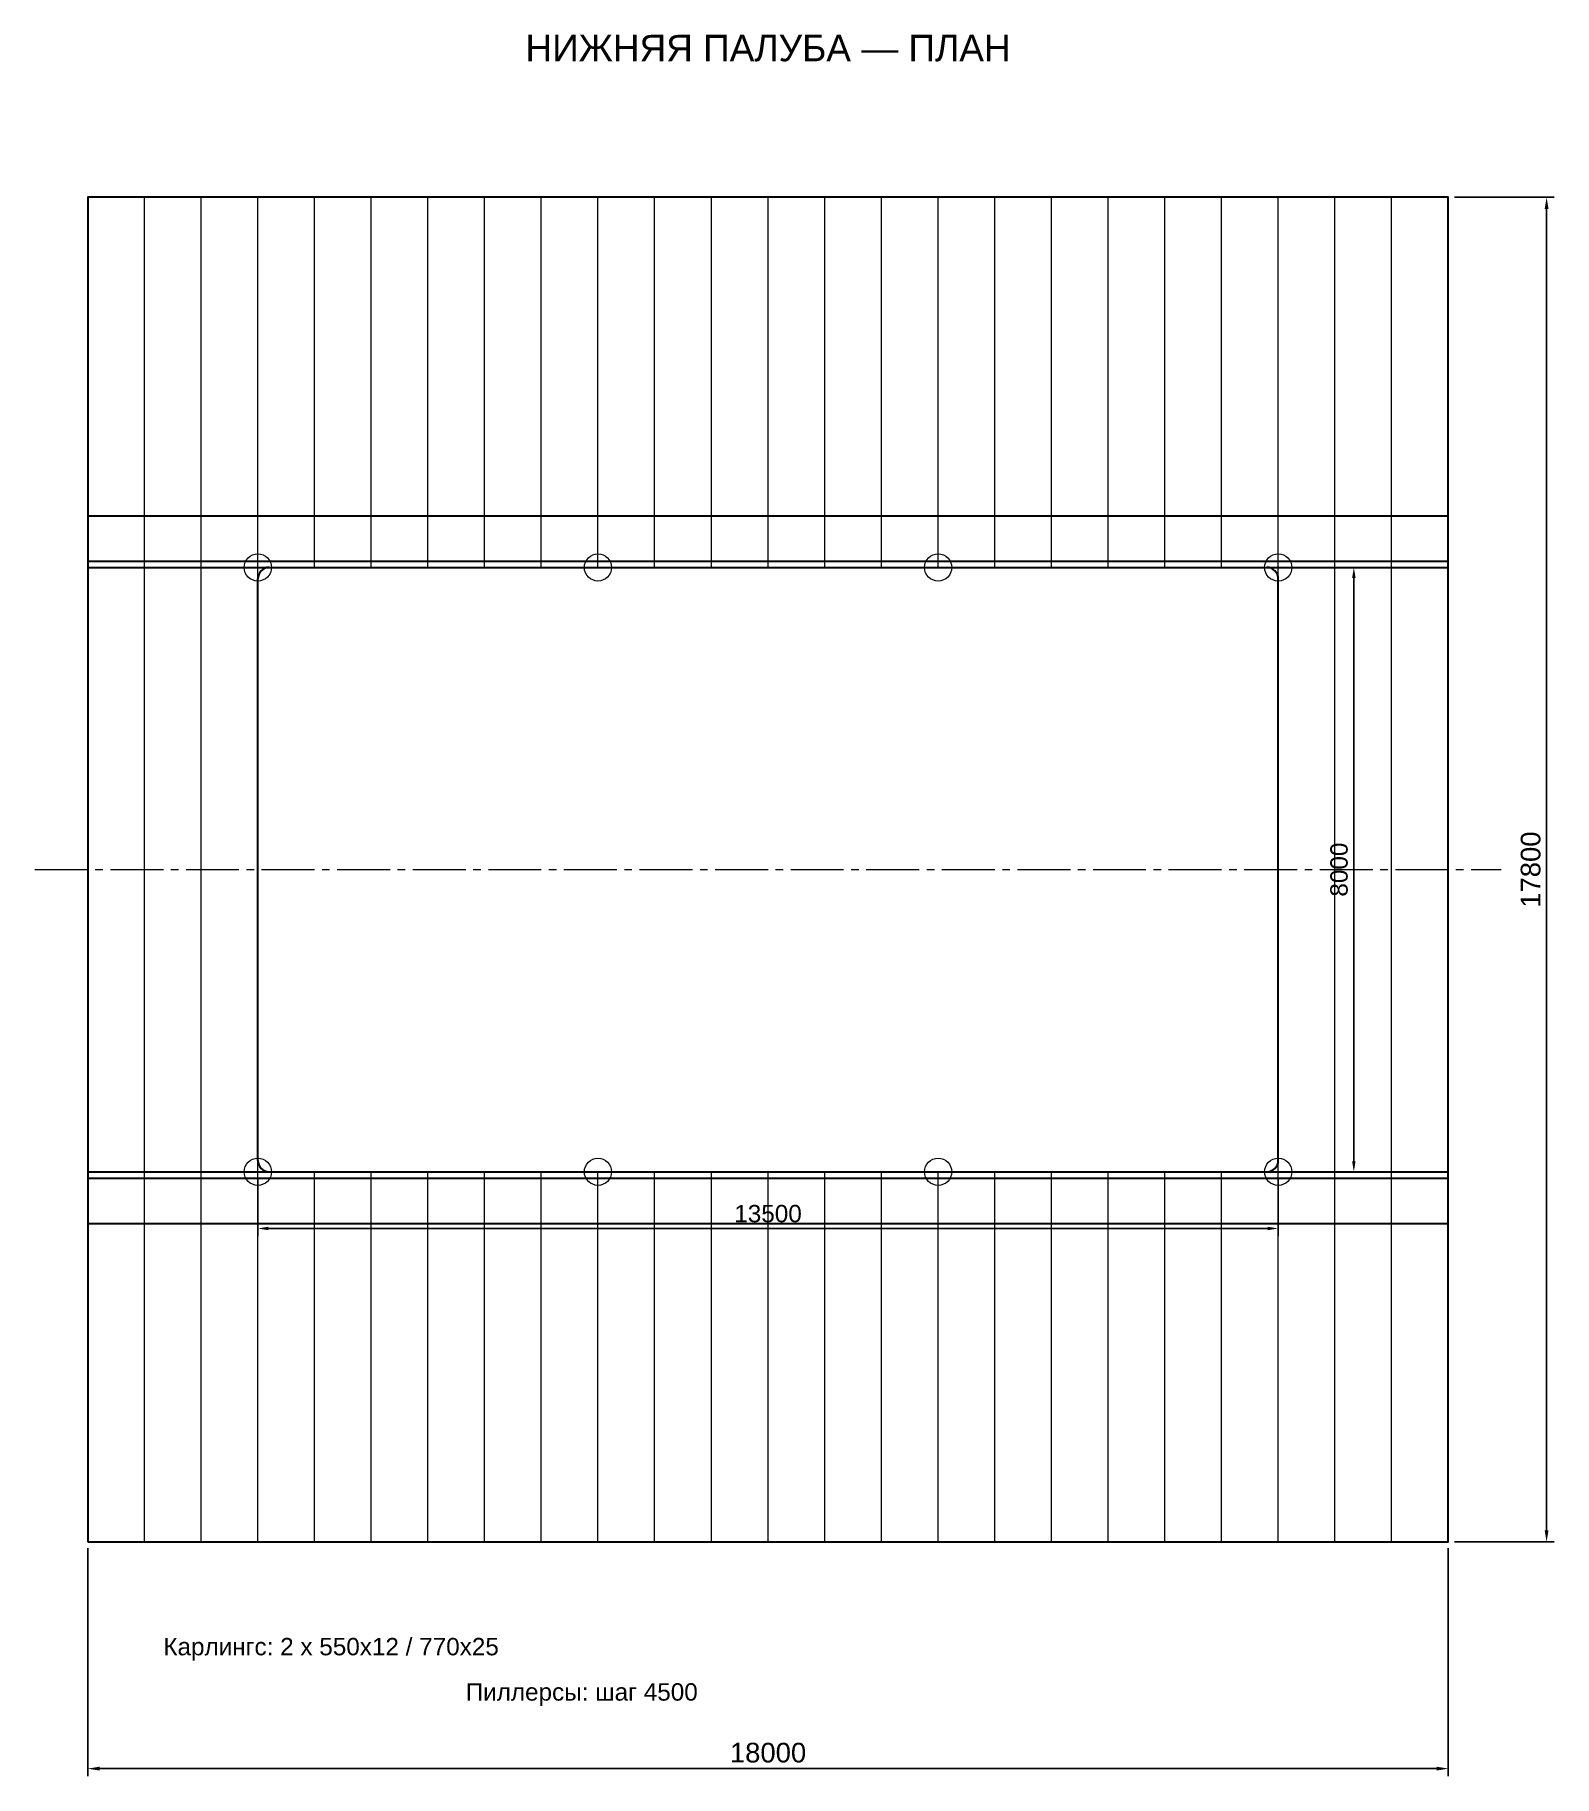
# Model space of a CAD drawing. Header units: millimetres. Extents: x -800 to 110364, y 12297 to 117015.
# Drawn here: x 84300 to 104400, y 61500 to 84550 of the extents above; entities that cross this region are included whole.
import ezdxf
from ezdxf.enums import TextEntityAlignment as Align

# ---------------------------------------------------------------- set-up
doc = ezdxf.new("R2010")
doc.units = ezdxf.units.MM
doc.linetypes.add('AXIS', pattern=[1000, 700, -100, 100, -100])
for name, color, linetype, lineweight in [('04_LOWER_AXIS', 30, 'AXIS', 13), ('04_LOWER_DIM', 2, 'Continuous', 13), ('04_LOWER_HULL', 4, 'Continuous', 30), ('04_LOWER_STRONG', 5, 'Continuous', 30), ('04_LOWER_STRUCT', 7, 'Continuous', 20), ('04_LOWER_TEXT', 7, 'Continuous', 13)]:
    doc.layers.add(name, color=color, linetype=linetype, lineweight=lineweight)
doc.styles.add('RU', font='arial.ttf')
doc.dimstyles.get("Standard").update_dxf_attribs({"dimtxt": 2.5, "dimasz": 2.5, "dimexe": 1.25, "dimexo": 0.625, "dimtad": 1, "dimtxsty": 'Standard', "dimcen": 2.5, "dimazin": 3, "dimtfac": 1, "dimtmove": 0, "dimatfit": 3, "dimarcsym": 0})

msp = doc.modelspace()

# ---------------------------------------------------------------- texts
at = {"layer": '04_LOWER_TEXT', "style": 'RU'}
msp.add_text('НИЖНЯЯ ПАЛУБА — ПЛАН', height=350, dxfattribs=at).set_placement((94000, 84200), align=Align.CENTER)
for s, p in [('Карлингс: 2 x 550x12 / 770x25', (86000, 63100)), ('Пиллерсы: шаг 4500', (90000, 62500))]:
    msp.add_text(s, height=230, dxfattribs=at).set_placement(p)

# ---------------------------------------------------------------- dimensions: what is measured, and where the dimension line sits
at = {"layer": '04_LOWER_DIM'}
for base, p1, p2, override in [((104300, 64600), (103000, 64600), (103000, 82400), {"dimtxt": 260, "dimasz": 156, "dimexe": 100, "dimexo": 80, "dimgap": 80, "dimtad": 1, "dimdec": 1, "dimzin": 8, "dimtxsty": 'RU', "dimclrd": 2, "dimclre": 2, "dimclrt": 7}), ((101750, 69500), (100750, 69500), (100750, 77500), {"dimtxt": 230, "dimasz": 138, "dimexe": 100, "dimexo": 80, "dimgap": 80, "dimtad": 1, "dimdec": 1, "dimzin": 8, "dimtxsty": 'RU', "dimclrd": 2, "dimclre": 2, "dimclrt": 7})]:
    msp.add_linear_dim(base=base, p1=p1, p2=p2, angle=90, dimstyle='Standard', override=override, dxfattribs=at).render()
for base, p1, p2, override in [((87250, 68750), (87250, 69500), (100750, 69500), {"dimtxt": 230, "dimasz": 138, "dimexe": 100, "dimexo": 80, "dimgap": 80, "dimtad": 1, "dimdec": 1, "dimzin": 8, "dimtxsty": 'RU', "dimclrd": 2, "dimclre": 2, "dimclrt": 7}), ((85000, 61600), (85000, 64600), (103000, 64600), {"dimtxt": 260, "dimasz": 156, "dimexe": 100, "dimexo": 80, "dimgap": 80, "dimtad": 1, "dimdec": 1, "dimzin": 8, "dimtxsty": 'RU', "dimclrd": 2, "dimclre": 2, "dimclrt": 7})]:
    msp.add_linear_dim(base=base, p1=p1, p2=p2, dimstyle='Standard', override=override, dxfattribs=at).render()

# ---------------------------------------------------------------- linework, layer by layer
at = {"layer": '04_LOWER_AXIS'}
for p, q in [((87000, 77500), (87500, 77500)), ((91500, 77500), (92000, 77500)), ((96000, 77500), (96500, 77500)), ((100500, 77500), (101000, 77500)), ((84300, 73500), (103700, 73500)), ((87000, 69500), (87500, 69500)), ((91500, 69500), (92000, 69500)), ((96000, 69500), (96500, 69500)), ((100500, 69500), (101000, 69500))]:
    msp.add_line(p, q, dxfattribs=at)
at = {"layer": '04_LOWER_HULL'}
for p, q in [((87400, 77500), (100600, 77500)), ((87250, 69650), (87250, 77350)), ((100750, 69650), (100750, 77350)), ((87400, 69500), (100600, 69500))]:
    msp.add_line(p, q, dxfattribs=at)
msp.add_lwpolyline([(85000, 64600), (103000, 64600), (103000, 82400), (85000, 82400)], close=True, dxfattribs=at)
for centre, start, end in [((87400, 77350), 90, 180), ((100600, 77350), 0, 90), ((87400, 69650), 180, 270), ((100600, 69650), 270, 360)]:
    msp.add_arc(centre, 150, start, end, dxfattribs=at)
at = {"layer": '04_LOWER_STRONG'}
for p, q in [((85000, 78185), (103000, 78185)), ((85000, 77585), (103000, 77585)), ((85000, 77500), (103000, 77500)), ((85000, 69500), (103000, 69500)), ((85000, 69415), (103000, 69415)), ((85000, 68815), (103000, 68815))]:
    msp.add_line(p, q, dxfattribs=at)
at = {"layer": '04_LOWER_STRUCT'}
for p, q in [((85000, 64600), (85000, 82400)), ((85750, 64600), (85750, 82400)), ((86500, 64600), (86500, 82400)), ((87250, 64600), (87250, 82400)), ((88000, 77500), (88000, 82400)), ((88750, 77500), (88750, 82400)), ((89500, 77500), (89500, 82400)), ((90250, 77500), (90250, 82400)), ((91000, 77500), (91000, 82400)), ((91750, 77500), (91750, 82400)), ((92500, 77500), (92500, 82400)), ((93250, 77500), (93250, 82400)), ((94000, 77500), (94000, 82400)), ((94750, 77500), (94750, 82400)), ((95500, 77500), (95500, 82400)), ((96250, 77500), (96250, 82400)), ((97000, 77500), (97000, 82400)), ((97750, 77500), (97750, 82400)), ((98500, 77500), (98500, 82400)), ((99250, 77500), (99250, 82400)), ((100000, 77500), (100000, 82400)), ((100750, 64600), (100750, 82400)), ((101500, 64600), (101500, 82400)), ((102250, 64600), (102250, 82400)), ((103000, 64600), (103000, 82400)), ((88000, 64600), (88000, 69500)), ((88750, 64600), (88750, 69500)), ((89500, 64600), (89500, 69500)), ((90250, 64600), (90250, 69500)), ((91000, 64600), (91000, 69500)), ((91750, 64600), (91750, 69500)), ((92500, 64600), (92500, 69500)), ((93250, 64600), (93250, 69500)), ((94000, 64600), (94000, 69500)), ((94750, 64600), (94750, 69500)), ((95500, 64600), (95500, 69500)), ((96250, 64600), (96250, 69500)), ((97000, 64600), (97000, 69500)), ((97750, 64600), (97750, 69500)), ((98500, 64600), (98500, 69500)), ((99250, 64600), (99250, 69500)), ((100000, 64600), (100000, 69500))]:
    msp.add_line(p, q, dxfattribs=at)
for centre in [(87250, 77500), (91750, 77500), (96250, 77500), (100750, 77500), (87250, 69500), (91750, 69500), (96250, 69500), (100750, 69500)]:
    msp.add_circle(centre, 180, dxfattribs=at)

msp.set_redraw_order([(e.dxf.handle, doc.entitydb.next_handle()) for e in msp.query("TEXT MTEXT ATTDEF DIMENSION ARC_DIMENSION")])  # texts and dimensions are drawn at this point

doc.saveas('drawing.dxf')
